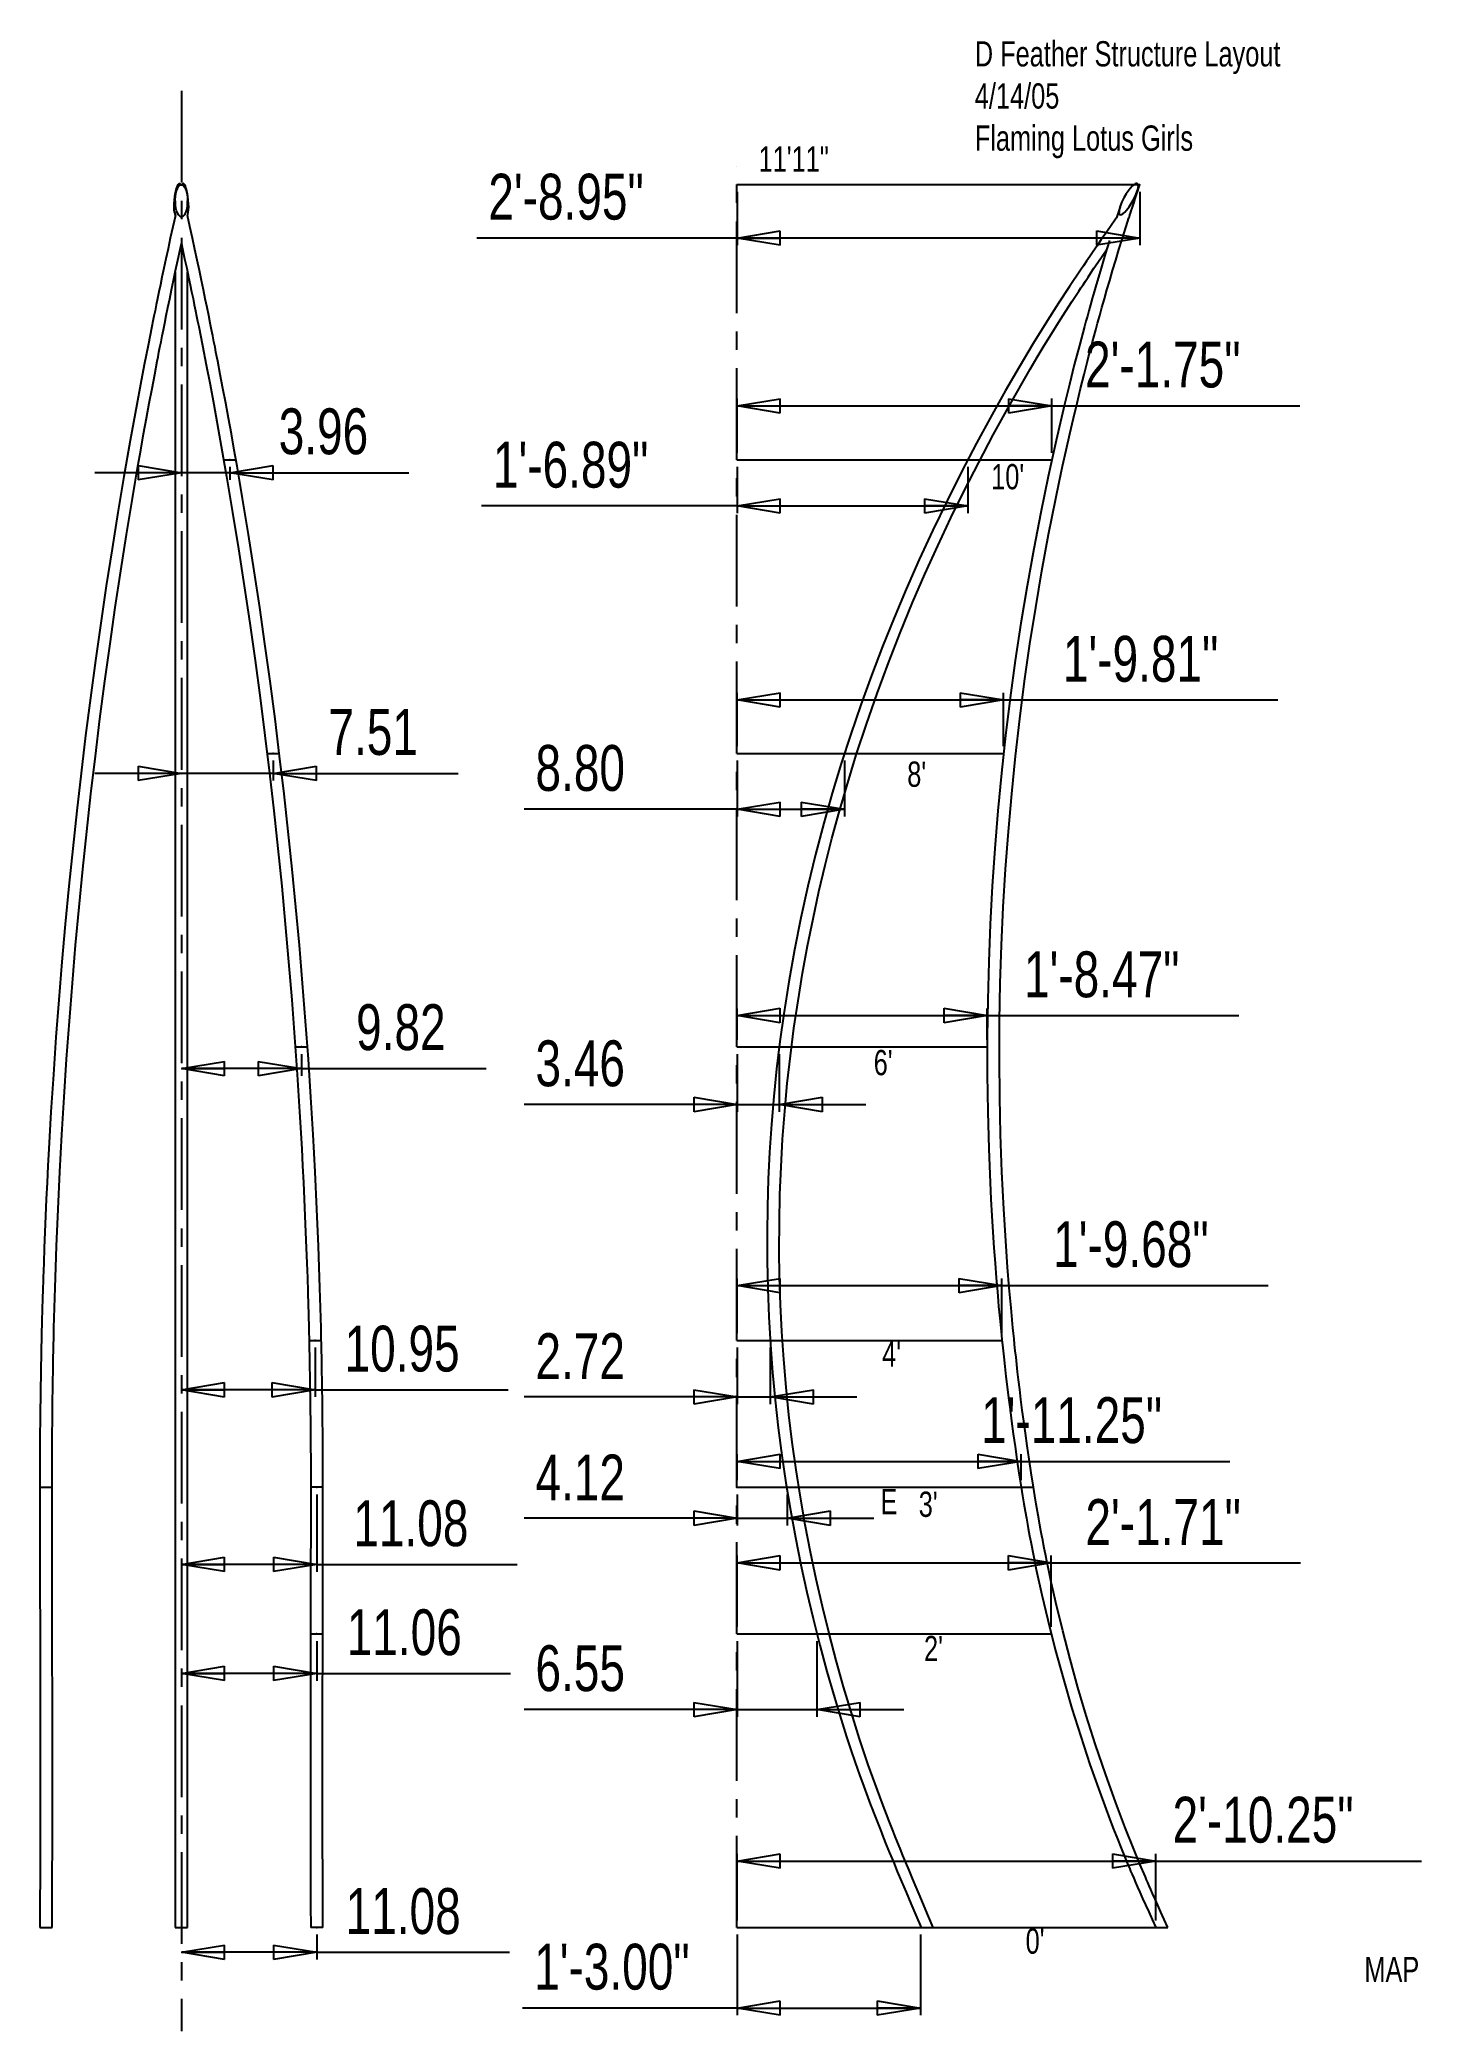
# Model space of a CAD drawing. Extents: x 0.6 to 8.2, y 0 to 10.8.
import ezdxf

# ---------------------------------------------------------------- set-up
doc = ezdxf.new("R2010")
doc.units = 0
doc.header["$PDSIZE"] = -1
doc.linetypes.add('CENTERX2', pattern=[0.8, 0.5, -0.1, 0.1, -0.1])
doc.layers.get('0').update_dxf_attribs({"linetype": 'CONTINUOUS'})
doc.layers.get('DEFPOINTS').update_dxf_attribs({"linetype": 'CONTINUOUS'})
doc.styles.add('SLDTEXTSTYLE0', font='txt', dxfattribs={"width": 0.75})
doc.dimstyles.new('SLDDIMSTYLE0', dxfattribs={"dimtxt": 0.25, "dimasz": 0.23622, "dimexe": 0.03937, "dimexo": 0.0625, "dimgap": 0.0625, "dimtad": 0, "dimtih": 1, "dimtoh": 1, "dimlfac": 15, "dimzin": 12, "dimtxsty": 'STANDARD', "dimblk1": 'CLOSED', "dimblk2": 'CLOSED', "dimsah": 1, "dimcen": 0.09, "dimclrd": 7, "dimclre": 7, "dimclrt": 7, "dimazin": 3, "dimtfac": 1, "dimtdec": 4, "dimtofl": 0, "dimtmove": 0, "dimatfit": 3, "dimtolj": 1, "dimtzin": 12})
doc.dimstyles.new('SLDDIMSTYLE1', dxfattribs={"dimtxt": 0.25, "dimasz": 0.23622, "dimexe": 0.03937, "dimexo": 0.0625, "dimgap": 0.0625, "dimtad": 0, "dimtih": 1, "dimtoh": 1, "dimlfac": 15, "dimzin": 4, "dimtxsty": 'STANDARD', "dimblk1": 'CLOSED', "dimblk2": 'CLOSED', "dimsah": 1, "dimcen": 0.09, "dimclrd": 7, "dimclre": 7, "dimclrt": 7, "dimazin": 3, "dimtfac": 1, "dimtdec": 4, "dimtofl": 0, "dimtmove": 0, "dimatfit": 3, "dimtolj": 1, "dimtzin": 12})

msp = doc.modelspace()

# ---------------------------------------------------------------- texts
at = {"color": 7, "attachment_point": 1, "style": 'SLDTEXTSTYLE0'}
for s, insert, char_height in [('D Feather Structure Layout\\P4/14/05\\PFlaming Lotus Girls', (5.70869, 10.8161), 0.1377953), ('11\'11"', (4.52971, 10.24291), 0.137795), ("10'", (5.79799, 8.51129), 0.137795), ("8'", (5.34033, 6.88959), 0.137795), ("6'", (5.15727, 5.31753), 0.137795), ("4'", (5.20326, 3.72868), 0.137795), ('E', (5.19441, 2.92424), 0.1378), ("3'", (5.40296, 2.9101), 0.137795), ("2'", (5.43186, 2.12367), 0.137795), ("0'", (5.98587, 0.52885), 0.137795), ('MAP', (7.83302, 0.37413), 0.137795)]:
    msp.add_mtext(s, dxfattribs=dict(at, insert=insert, char_height=char_height))

# ---------------------------------------------------------------- blocks, each defined once
blk = doc.blocks.new('_CLOSED')
at = {"color": 0, "linetype": 'BYBLOCK'}
for p, q in [((-1, 0.166667), (0, 0)), ((-1, 0.166667), (-1, -0.166667)), ((0, 0), (-1, -0.166667)), ((0, 0), (-1, 0))]:
    blk.add_line(p, q, dxfattribs=at)
blk = doc.blocks.new('*D0')
at = {"color": 7}
for p, q in [((2.121, 0.495), (2.121, 0.36)), ((2.121, 0.399), (1.382, 0.399)), ((2.121, 0.399), (3.171, 0.399))]:
    blk.add_line(p, q, dxfattribs=at)
at = {"layer": 'DEFPOINTS', "color": 7}
for p in [(2.121, 0.534), (1.382, -0.031)]:
    blk.add_point(p, dxfattribs=at)
at = {"xscale": 0.2362204724, "yscale": 0.2362204724, "rotation": 180}
blk.add_blockref('_CLOSED', (1.382, 0.399), dxfattribs=at)
at = {"xscale": 0.2362204724, "yscale": 0.2362204724}
blk.add_blockref('_CLOSED', (2.121, 0.399), dxfattribs=at)
at = {"color": 7, "insert": (2.278, 0.495), "char_height": 0.25, "attachment_point": 7, "style": 'SLDTEXTSTYLE0'}
blk.add_mtext('11.08', dxfattribs=at)
blk = doc.blocks.new('*D2')
at = {"color": 7}
for p, q in [((2.12, 2.095), (2.12, 1.879)), ((2.12, 1.919), (1.382, 1.919)), ((2.12, 1.919), (3.177, 1.919))]:
    blk.add_line(p, q, dxfattribs=at)
at = {"layer": 'DEFPOINTS', "color": 7}
for p in [(2.12, 2.134), (1.382, -0.031)]:
    blk.add_point(p, dxfattribs=at)
at = {"xscale": 0.2362204724, "yscale": 0.2362204724, "rotation": 180}
blk.add_blockref('_CLOSED', (1.382, 1.919), dxfattribs=at)
at = {"xscale": 0.2362204724, "yscale": 0.2362204724}
blk.add_blockref('_CLOSED', (2.12, 1.919), dxfattribs=at)
at = {"color": 7, "insert": (2.284, 2.015), "char_height": 0.25, "attachment_point": 7, "style": 'SLDTEXTSTYLE0'}
blk.add_mtext('11.06', dxfattribs=at)
blk = doc.blocks.new('*D3')
at = {"color": 7}
for p, q in [((2.112, 3.695), (2.112, 3.426)), ((2.112, 3.465), (1.382, 3.465)), ((2.112, 3.465), (3.165, 3.465))]:
    blk.add_line(p, q, dxfattribs=at)
at = {"layer": 'DEFPOINTS', "color": 7}
for p in [(2.112, 3.734), (1.382, -0.031)]:
    blk.add_point(p, dxfattribs=at)
at = {"xscale": 0.2362204724, "yscale": 0.2362204724, "rotation": 180}
blk.add_blockref('_CLOSED', (1.382, 3.465), dxfattribs=at)
at = {"xscale": 0.2362204724, "yscale": 0.2362204724}
blk.add_blockref('_CLOSED', (2.112, 3.465), dxfattribs=at)
at = {"color": 7, "insert": (2.272, 3.561), "char_height": 0.25, "attachment_point": 7, "style": 'SLDTEXTSTYLE0'}
blk.add_mtext('10.95', dxfattribs=at)
blk = doc.blocks.new('*D4')
at = {"color": 7}
for p, q in [((2.037, 5.216), (1.382, 5.216)), ((2.037, 5.295), (2.037, 5.177)), ((2.037, 5.216), (3.044, 5.216))]:
    blk.add_line(p, q, dxfattribs=at)
at = {"layer": 'DEFPOINTS', "color": 7}
for p in [(2.037, 5.334), (1.382, -0.031)]:
    blk.add_point(p, dxfattribs=at)
at = {"xscale": 0.2362204724, "yscale": 0.2362204724, "rotation": 180}
blk.add_blockref('_CLOSED', (1.382, 5.216), dxfattribs=at)
at = {"xscale": 0.2362204724, "yscale": 0.2362204724}
blk.add_blockref('_CLOSED', (2.037, 5.216), dxfattribs=at)
at = {"color": 7, "insert": (2.335, 5.313), "char_height": 0.25, "attachment_point": 7, "style": 'SLDTEXTSTYLE0'}
blk.add_mtext('9.82', dxfattribs=at)
blk = doc.blocks.new('*D5')
at = {"color": 7}
for p, q in [((1.883, 6.895), (1.883, 6.786)), ((1.382, 6.825), (0.91, 6.825)), ((1.883, 6.825), (1.382, 6.825)), ((1.883, 6.825), (2.892, 6.825))]:
    blk.add_line(p, q, dxfattribs=at)
at = {"layer": 'DEFPOINTS', "color": 7}
for p in [(1.382, 10.545), (1.883, 6.934)]:
    blk.add_point(p, dxfattribs=at)
at = {"xscale": 0.2362204724, "yscale": 0.2362204724}
blk.add_blockref('_CLOSED', (1.382, 6.825), dxfattribs=at)
at = {"xscale": 0.2362204724, "yscale": 0.2362204724, "rotation": 180}
blk.add_blockref('_CLOSED', (1.883, 6.825), dxfattribs=at)
at = {"color": 7, "insert": (2.184, 6.922), "char_height": 0.25, "attachment_point": 7, "style": 'SLDTEXTSTYLE0'}
blk.add_mtext('7.51', dxfattribs=at)
blk = doc.blocks.new('*D6')
at = {"color": 7}
for p, q in [((1.646, 8.495), (1.646, 8.425)), ((1.382, 8.464), (0.91, 8.464)), ((1.646, 8.464), (1.382, 8.464)), ((1.646, 8.464), (2.622, 8.464))]:
    blk.add_line(p, q, dxfattribs=at)
at = {"layer": 'DEFPOINTS', "color": 7}
for p in [(1.382, 10.545), (1.646, 8.534)]:
    blk.add_point(p, dxfattribs=at)
at = {"xscale": 0.2362204724, "yscale": 0.2362204724}
blk.add_blockref('_CLOSED', (1.382, 8.464), dxfattribs=at)
at = {"xscale": 0.2362204724, "yscale": 0.2362204724, "rotation": 180}
blk.add_blockref('_CLOSED', (1.646, 8.464), dxfattribs=at)
at = {"color": 7, "insert": (1.913, 8.561), "char_height": 0.25, "attachment_point": 7, "style": 'SLDTEXTSTYLE0'}
blk.add_mtext('3.96', dxfattribs=at)
blk = doc.blocks.new('*D7')
at = {"color": 7}
for p, q in [((2.121, 2.895), (2.121, 2.473)), ((2.121, 2.513), (1.382, 2.513)), ((2.121, 2.513), (3.213, 2.513))]:
    blk.add_line(p, q, dxfattribs=at)
at = {"layer": 'DEFPOINTS', "color": 7}
for p in [(2.121, 2.934), (1.382, -0.031)]:
    blk.add_point(p, dxfattribs=at)
at = {"xscale": 0.2362204724, "yscale": 0.2362204724, "rotation": 180}
blk.add_blockref('_CLOSED', (1.382, 2.513), dxfattribs=at)
at = {"xscale": 0.2362204724, "yscale": 0.2362204724}
blk.add_blockref('_CLOSED', (2.121, 2.513), dxfattribs=at)
at = {"color": 7, "insert": (2.32, 2.609), "char_height": 0.25, "attachment_point": 7, "style": 'SLDTEXTSTYLE0'}
blk.add_mtext('11.08', dxfattribs=at)
blk = doc.blocks.new('*D8')
at = {"color": 7}
for p, q in [((4.412, 0.573), (4.412, 0.935)), ((4.412, 0.896), (6.695, 0.896)), ((6.695, 0.573), (6.695, 0.935)), ((6.695, 0.896), (8.144, 0.896))]:
    blk.add_line(p, q, dxfattribs=at)
at = {"layer": 'DEFPOINTS', "color": 7}
for p in [(4.412, 0.534), (6.695, 0.534)]:
    blk.add_point(p, dxfattribs=at)
at = {"xscale": 0.2362204724, "yscale": 0.2362204724}
for p, rotation in [((4.412, 0.896), 180), ((6.695, 0.896), 360)]:
    blk.add_blockref('_CLOSED', p, dxfattribs=dict(at, rotation=rotation))
at = {"color": 7, "insert": (6.787, 0.993), "char_height": 0.25, "attachment_point": 7, "style": 'SLDTEXTSTYLE0'}
blk.add_mtext('2\'-10.25"', dxfattribs=at)
blk = doc.blocks.new('*D9')
at = {"color": 7}
for p, q in [((4.412, 2.095), (4.412, 1.683)), ((4.848, 2.095), (4.848, 1.683)), ((4.412, 1.722), (3.251, 1.722)), ((4.412, 1.722), (4.848, 1.722)), ((4.848, 1.722), (5.321, 1.722))]:
    blk.add_line(p, q, dxfattribs=at)
at = {"layer": 'DEFPOINTS', "color": 7}
for p in [(4.412, 2.134), (4.848, 2.134)]:
    blk.add_point(p, dxfattribs=at)
at = {"xscale": 0.2362204724, "yscale": 0.2362204724}
for p, rotation in [((4.412, 1.722), 360), ((4.848, 1.722), 180)]:
    blk.add_blockref('_CLOSED', p, dxfattribs=dict(at, rotation=rotation))
at = {"color": 7, "insert": (3.313, 1.819), "char_height": 0.25, "attachment_point": 7, "style": 'SLDTEXTSTYLE0'}
blk.add_mtext('6.55', dxfattribs=at)
blk = doc.blocks.new('*D10')
at = {"color": 7}
for p, q in [((4.412, 2.173), (4.412, 2.562)), ((4.412, 2.522), (6.126, 2.522)), ((6.126, 2.173), (6.126, 2.562)), ((6.126, 2.522), (7.485, 2.522))]:
    blk.add_line(p, q, dxfattribs=at)
at = {"layer": 'DEFPOINTS', "color": 7}
for p in [(4.412, 2.134), (6.126, 2.134)]:
    blk.add_point(p, dxfattribs=at)
at = {"xscale": 0.2362204724, "yscale": 0.2362204724}
for p, rotation in [((4.412, 2.522), 180), ((6.126, 2.522), 360)]:
    blk.add_blockref('_CLOSED', p, dxfattribs=dict(at, rotation=rotation))
at = {"color": 7, "insert": (6.312, 2.619), "char_height": 0.25, "attachment_point": 7, "style": 'SLDTEXTSTYLE0'}
blk.add_mtext('2\'-1.71"', dxfattribs=at)
blk = doc.blocks.new('*D11')
at = {"color": 7}
for p, q in [((4.412, 3.695), (4.412, 3.387)), ((4.593, 3.695), (4.593, 3.387)), ((4.412, 3.426), (3.251, 3.426)), ((4.412, 3.426), (4.593, 3.426)), ((4.593, 3.426), (5.065, 3.426))]:
    blk.add_line(p, q, dxfattribs=at)
at = {"layer": 'DEFPOINTS', "color": 7}
for p in [(4.412, 3.734), (4.593, 3.734)]:
    blk.add_point(p, dxfattribs=at)
at = {"xscale": 0.2362204724, "yscale": 0.2362204724}
for p, rotation in [((4.412, 3.426), 360), ((4.593, 3.426), 180)]:
    blk.add_blockref('_CLOSED', p, dxfattribs=dict(at, rotation=rotation))
at = {"color": 7, "insert": (3.313, 3.523), "char_height": 0.25, "attachment_point": 7, "style": 'SLDTEXTSTYLE0'}
blk.add_mtext('2.72', dxfattribs=at)
blk = doc.blocks.new('*D12')
at = {"color": 7}
for p, q in [((4.412, 3.773), (4.412, 4.072)), ((4.412, 4.033), (5.857, 4.033)), ((5.857, 3.773), (5.857, 4.072)), ((5.857, 4.033), (7.308, 4.033))]:
    blk.add_line(p, q, dxfattribs=at)
at = {"layer": 'DEFPOINTS', "color": 7}
for p in [(4.412, 3.734), (5.857, 3.734)]:
    blk.add_point(p, dxfattribs=at)
at = {"xscale": 0.2362204724, "yscale": 0.2362204724}
for p, rotation in [((4.412, 4.033), 180), ((5.857, 4.033), 360)]:
    blk.add_blockref('_CLOSED', p, dxfattribs=dict(at, rotation=rotation))
at = {"color": 7, "insert": (6.136, 4.13), "char_height": 0.25, "attachment_point": 7, "style": 'SLDTEXTSTYLE0'}
blk.add_mtext('1\'-9.68"', dxfattribs=at)
blk = doc.blocks.new('*D13')
at = {"color": 7}
for p, q in [((4.412, 5.295), (4.412, 4.981)), ((4.642, 5.295), (4.642, 4.981)), ((4.412, 5.02), (3.251, 5.02)), ((4.412, 5.02), (4.642, 5.02)), ((4.642, 5.02), (5.115, 5.02))]:
    blk.add_line(p, q, dxfattribs=at)
at = {"layer": 'DEFPOINTS', "color": 7}
for p in [(4.412, 5.334), (4.642, 5.334)]:
    blk.add_point(p, dxfattribs=at)
at = {"xscale": 0.2362204724, "yscale": 0.2362204724}
for p, rotation in [((4.412, 5.02), 360), ((4.642, 5.02), 180)]:
    blk.add_blockref('_CLOSED', p, dxfattribs=dict(at, rotation=rotation))
at = {"color": 7, "insert": (3.313, 5.116), "char_height": 0.25, "attachment_point": 7, "style": 'SLDTEXTSTYLE0'}
blk.add_mtext('3.46', dxfattribs=at)
blk = doc.blocks.new('*D14')
at = {"color": 7}
for p, q in [((4.412, 6.973), (4.412, 7.264)), ((4.412, 7.225), (5.866, 7.225)), ((5.866, 6.973), (5.866, 7.264)), ((5.866, 7.225), (7.361, 7.225))]:
    blk.add_line(p, q, dxfattribs=at)
at = {"layer": 'DEFPOINTS', "color": 7}
for p in [(4.412, 6.934), (5.866, 6.934)]:
    blk.add_point(p, dxfattribs=at)
at = {"xscale": 0.2362204724, "yscale": 0.2362204724}
for p, rotation in [((4.412, 7.225), 180), ((5.866, 7.225), 360)]:
    blk.add_blockref('_CLOSED', p, dxfattribs=dict(at, rotation=rotation))
at = {"color": 7, "insert": (6.189, 7.321), "char_height": 0.25, "attachment_point": 7, "style": 'SLDTEXTSTYLE0'}
blk.add_mtext('1\'-9.81"', dxfattribs=at)
blk = doc.blocks.new('*D15')
at = {"color": 7}
for p, q in [((4.412, 6.895), (4.412, 6.59)), ((4.998, 6.895), (4.998, 6.59)), ((4.412, 6.629), (3.251, 6.629)), ((4.412, 6.629), (4.998, 6.629))]:
    blk.add_line(p, q, dxfattribs=at)
at = {"layer": 'DEFPOINTS', "color": 7}
for p in [(4.412, 6.934), (4.998, 6.934)]:
    blk.add_point(p, dxfattribs=at)
at = {"xscale": 0.2362204724, "yscale": 0.2362204724}
for p, rotation in [((4.412, 6.629), 180), ((4.998, 6.629), 360)]:
    blk.add_blockref('_CLOSED', p, dxfattribs=dict(at, rotation=rotation))
at = {"color": 7, "insert": (3.313, 6.726), "char_height": 0.25, "attachment_point": 7, "style": 'SLDTEXTSTYLE0'}
blk.add_mtext('8.80', dxfattribs=at)
blk = doc.blocks.new('*D16')
at = {"color": 7}
for p, q in [((4.412, 8.573), (4.412, 8.868)), ((4.412, 8.828), (6.128, 8.828)), ((6.128, 8.573), (6.128, 8.868)), ((6.128, 8.828), (7.482, 8.828))]:
    blk.add_line(p, q, dxfattribs=at)
at = {"layer": 'DEFPOINTS', "color": 7}
for p in [(4.412, 8.534), (6.128, 8.534)]:
    blk.add_point(p, dxfattribs=at)
at = {"xscale": 0.2362204724, "yscale": 0.2362204724}
for p, rotation in [((4.412, 8.828), 180), ((6.128, 8.828), 360)]:
    blk.add_blockref('_CLOSED', p, dxfattribs=dict(at, rotation=rotation))
at = {"color": 7, "insert": (6.31, 8.925), "char_height": 0.25, "attachment_point": 7, "style": 'SLDTEXTSTYLE0'}
blk.add_mtext('2\'-1.75"', dxfattribs=at)
blk = doc.blocks.new('*D17')
at = {"color": 7}
for p, q in [((4.412, 9.994), (4.412, 9.704)), ((6.609, 9.994), (6.609, 9.704)), ((4.412, 9.743), (2.994, 9.743)), ((6.609, 9.743), (4.412, 9.743))]:
    blk.add_line(p, q, dxfattribs=at)
at = {"layer": 'DEFPOINTS', "color": 7}
for p in [(4.412, 10.034), (6.609, 10.034)]:
    blk.add_point(p, dxfattribs=at)
at = {"xscale": 0.2362204724, "yscale": 0.2362204724}
for p, rotation in [((4.412, 9.743), 180), ((6.609, 9.743), 360)]:
    blk.add_blockref('_CLOSED', p, dxfattribs=dict(at, rotation=rotation))
at = {"color": 7, "insert": (3.056, 9.84), "char_height": 0.25, "attachment_point": 7, "style": 'SLDTEXTSTYLE0'}
blk.add_mtext('2\'-8.95"', dxfattribs=at)
blk = doc.blocks.new('*D18')
at = {"color": 7}
for p, q in [((4.412, 8.495), (4.412, 8.243)), ((5.671, 8.495), (5.671, 8.243)), ((4.412, 8.283), (3.019, 8.283)), ((4.412, 8.283), (5.671, 8.283))]:
    blk.add_line(p, q, dxfattribs=at)
at = {"layer": 'DEFPOINTS', "color": 7}
for p in [(4.412, 8.534), (5.671, 8.534)]:
    blk.add_point(p, dxfattribs=at)
at = {"xscale": 0.2362204724, "yscale": 0.2362204724}
for p, rotation in [((4.412, 8.283), 180), ((5.671, 8.283), 360)]:
    blk.add_blockref('_CLOSED', p, dxfattribs=dict(at, rotation=rotation))
at = {"color": 7, "insert": (3.081, 8.379), "char_height": 0.25, "attachment_point": 7, "style": 'SLDTEXTSTYLE0'}
blk.add_mtext('1\'-6.89"', dxfattribs=at)
blk = doc.blocks.new('*D19')
at = {"color": 7}
for p, q in [((4.412, 0.495), (4.412, 0.056)), ((5.412, 0.495), (5.412, 0.056)), ((4.412, 0.095), (3.243, 0.095)), ((4.412, 0.095), (5.412, 0.095))]:
    blk.add_line(p, q, dxfattribs=at)
at = {"layer": 'DEFPOINTS', "color": 7}
for p in [(4.412, 0.534), (5.412, 0.534)]:
    blk.add_point(p, dxfattribs=at)
at = {"xscale": 0.2362204724, "yscale": 0.2362204724}
for p, rotation in [((4.412, 0.095), 180), ((5.412, 0.095), 360)]:
    blk.add_blockref('_CLOSED', p, dxfattribs=dict(at, rotation=rotation))
at = {"color": 7, "insert": (3.306, 0.192), "char_height": 0.25, "attachment_point": 7, "style": 'SLDTEXTSTYLE0'}
blk.add_mtext('1\'-3.00"', dxfattribs=at)
blk = doc.blocks.new('*D20')
at = {"color": 7}
for p, q in [((4.412, 2.895), (4.412, 2.726)), ((4.686, 2.895), (4.686, 2.726)), ((4.412, 2.765), (3.251, 2.765)), ((4.412, 2.765), (4.686, 2.765)), ((4.686, 2.765), (5.158, 2.765))]:
    blk.add_line(p, q, dxfattribs=at)
at = {"layer": 'DEFPOINTS', "color": 7}
for p in [(4.412, 2.934), (4.686, 2.934)]:
    blk.add_point(p, dxfattribs=at)
at = {"xscale": 0.2362204724, "yscale": 0.2362204724}
for p, rotation in [((4.412, 2.765), 360), ((4.686, 2.765), 180)]:
    blk.add_blockref('_CLOSED', p, dxfattribs=dict(at, rotation=rotation))
at = {"color": 7, "insert": (3.313, 2.862), "char_height": 0.25, "attachment_point": 7, "style": 'SLDTEXTSTYLE0'}
blk.add_mtext('4.12', dxfattribs=at)
blk = doc.blocks.new('*D21')
at = {"color": 7}
for p, q in [((4.412, 2.973), (4.412, 3.114)), ((4.412, 3.075), (5.962, 3.075)), ((5.962, 2.973), (5.962, 3.114)), ((5.962, 3.075), (7.1, 3.075))]:
    blk.add_line(p, q, dxfattribs=at)
at = {"layer": 'DEFPOINTS', "color": 7}
for p in [(4.412, 2.934), (5.962, 2.934)]:
    blk.add_point(p, dxfattribs=at)
at = {"xscale": 0.2362204724, "yscale": 0.2362204724}
for p, rotation in [((4.412, 3.075), 180), ((5.962, 3.075), 360)]:
    blk.add_blockref('_CLOSED', p, dxfattribs=dict(at, rotation=rotation))
at = {"color": 7, "insert": (5.743, 3.171), "char_height": 0.25, "attachment_point": 7, "style": 'SLDTEXTSTYLE0'}
blk.add_mtext('1\'-11.25"', dxfattribs=at)
blk = doc.blocks.new('*D22')
at = {"color": 7}
for p, q in [((4.412, 5.373), (4.412, 5.544)), ((5.776, 5.373), (5.776, 5.544)), ((4.412, 5.505), (5.776, 5.505)), ((5.776, 5.505), (7.149, 5.505))]:
    blk.add_line(p, q, dxfattribs=at)
at = {"layer": 'DEFPOINTS', "color": 7}
for p in [(4.412, 5.334), (5.776, 5.334)]:
    blk.add_point(p, dxfattribs=at)
at = {"xscale": 0.2362204724, "yscale": 0.2362204724}
for p, rotation in [((4.412, 5.505), 180), ((5.776, 5.505), 360)]:
    blk.add_blockref('_CLOSED', p, dxfattribs=dict(at, rotation=rotation))
at = {"color": 7, "insert": (5.977, 5.601), "char_height": 0.25, "attachment_point": 7, "style": 'SLDTEXTSTYLE0'}
blk.add_mtext('1\'-8.47"', dxfattribs=at)

# ---------------------------------------------------------------- dimensions: what is measured, and where the dimension line sits
at = {"color": 7}
for base, p1, p2, dimstyle, picture, middle in [((1.38229, 6.82549), (1.88292, 6.93404), (1.38229, 10.54503), 'SLDDIMSTYLE0', '*D5', (2.50703, 6.82549)), ((1.38229, 8.46442), (1.64632, 8.53404), (1.38229, 10.54503), 'SLDDIMSTYLE0', '*D6', (2.23613, 8.46442)), ((4.41155, 9.74342), (6.60854, 10.0338), (4.41155, 10.0338), 'SLDDIMSTYLE0', '*D17', (3.61133, 9.74342)), ((5.86561, 7.22496), (4.41155, 6.93404), (5.86561, 6.93404), 'SLDDIMSTYLE0', '*D14', (6.74354, 7.22496)), ((4.99837, 6.62913), (4.41155, 6.93404), (4.99837, 6.93404), 'SLDDIMSTYLE1', '*D15', (3.63605, 6.62913)), ((1.38229, 5.21637), (2.03678, 5.33404), (1.38229, -0.03107), 'SLDDIMSTYLE0', '*D4', (2.65824, 5.21637)), ((4.64245, 5.02001), (4.41155, 5.33404), (4.64245, 5.33404), 'SLDDIMSTYLE0', '*D13', (3.63605, 5.02001)), ((1.38229, 3.46487), (2.11201, 3.73404), (1.38229, -0.03107), 'SLDDIMSTYLE0', '*D3', (2.6872, 3.46487)), ((5.96158, 3.07468), (4.41155, 2.93404), (5.96158, 2.93404), 'SLDDIMSTYLE0', '*D21', (6.3899, 3.07468)), ((4.68604, 2.76528), (4.41155, 2.93404), (4.68604, 2.93404), 'SLDDIMSTYLE0', '*D20', (3.63605, 2.76528)), ((1.38229, 2.51282), (2.12089, 2.93404), (1.38229, -0.03107), 'SLDDIMSTYLE0', '*D7', (2.73521, 2.51282)), ((1.38229, 1.91866), (2.11973, 2.13404), (1.38229, -0.03107), 'SLDDIMSTYLE0', '*D2', (2.69926, 1.91866)), ((1.38229, 0.39893), (2.12089, 0.53404), (1.38229, -0.03107), 'SLDDIMSTYLE0', '*D0', (2.69278, 0.39893)), ((5.41155, 0.09532), (4.41155, 0.53404), (5.41155, 0.53404), 'SLDDIMSTYLE1', '*D19', (3.86046, 0.09532))]:
    dim = msp.add_linear_dim(base=base, p1=p1, p2=p2, dimstyle=dimstyle, dxfattribs=at)
    dim.commit()
    dim.dimension.update_dxf_attribs({"geometry": picture, "text_midpoint": middle, "dimtype": 160})
for base, p1, p2, picture, middle in [((6.12812, 8.82848), (4.41155, 8.53404), (6.12812, 8.53404), '*D16', (6.865, 8.82848)), ((5.67058, 8.28262), (4.41155, 8.53404), (5.67058, 8.53404), '*D18', (3.63605, 8.28262)), ((5.77617, 5.50499), (4.41155, 5.33404), (5.77617, 5.33404), '*D22', (6.53153, 5.50499)), ((5.85686, 4.0331), (4.41155, 3.73404), (5.85686, 3.73404), '*D12', (6.69058, 4.0331)), ((4.59287, 3.42622), (4.41155, 3.73404), (4.59287, 3.73404), '*D11', (3.63605, 3.42622)), ((6.12562, 2.52216), (4.41155, 2.13404), (6.12562, 2.13404), '*D10', (6.8672, 2.52216)), ((4.84833, 1.72229), (4.41155, 2.13404), (4.84833, 2.13404), '*D9', (3.63605, 1.72229)), ((6.69508, 0.89608), (4.41155, 0.53404), (6.69508, 0.53404), '*D8', (7.4339, 0.89608))]:
    dim = msp.add_linear_dim(base=base, p1=p1, p2=p2, angle=180, dimstyle='SLDDIMSTYLE0', dxfattribs=at)
    dim.commit()
    dim.dimension.update_dxf_attribs({"geometry": picture, "text_midpoint": middle, "dimtype": 160})

# ---------------------------------------------------------------- linework, layer by layer
at = {"color": 7, "linetype": 'CENTERX2'}
for p, q in [((1.38229, 10.54503), (1.38229, -0.03107)), ((4.41155, 8.53404), (4.41155, 10.13404)), ((4.41155, 6.93404), (4.41155, 8.53404)), ((4.41155, 5.33404), (4.41155, 6.93404)), ((4.41155, 3.73404), (4.41155, 5.33404)), ((4.41155, 2.13404), (4.41155, 3.73404)), ((4.41155, 0.53404), (4.41155, 2.13404))]:
    msp.add_line(p, q, dxfattribs=at)
at = {"color": 7, "linetype": 'CONTINUOUS'}
for p, q in [((6.60854, 10.0338), (4.41155, 10.0338)), ((6.59172, 9.98884), (6.59497, 9.99881)), ((1.3489, 9.94589), (1.3489, 9.92215)), ((1.41557, 9.92212), (1.41557, 9.94582)), ((1.3489, 9.86684), (1.3489, 9.86402)), ((1.41557, 9.86378), (1.41557, 9.86666)), ((6.54808, 9.85336), (6.5518, 9.85868)), ((1.3489, 9.55744), (1.3489, 0.53404)), ((1.41557, 0.53404), (1.41557, 9.55743)), ((1.61299, 8.53404), (1.67966, 8.53404)), ((4.41155, 8.53404), (5.67058, 8.53404)), ((4.41155, 8.53404), (6.12812, 8.53404)), ((1.84959, 6.93404), (1.91625, 6.93404)), ((4.41155, 6.93404), (4.99837, 6.93404)), ((4.41155, 6.93404), (5.86561, 6.93404)), ((2.00345, 5.33404), (2.07012, 5.33404)), ((4.41155, 5.33404), (4.64245, 5.33404)), ((4.41155, 5.33404), (5.77617, 5.33404)), ((2.07867, 3.73404), (2.14534, 3.73404)), ((4.41155, 3.73404), (4.59287, 3.73404)), ((4.41155, 3.73404), (5.85686, 3.73404)), ((0.61024, 2.93404), (0.64357, 2.93404)), ((0.64357, 2.93404), (0.6769, 2.93404)), ((2.12089, 2.93404), (2.08756, 2.93404)), ((2.15423, 2.93404), (2.12089, 2.93404)), ((4.41155, 2.93404), (4.68604, 2.93404)), ((4.41155, 2.93404), (5.96158, 2.93404)), ((5.96158, 2.93404), (6.02825, 2.93404)), ((2.08639, 2.13404), (2.15306, 2.13404)), ((4.41155, 2.13404), (4.84833, 2.13404)), ((4.41155, 2.13404), (6.12562, 2.13404)), ((0.61024, 0.53404), (0.64357, 0.53404)), ((0.64357, 0.53404), (0.6769, 0.53404)), ((1.3489, 0.53404), (1.38223, 0.53404)), ((1.38223, 0.53404), (1.41557, 0.53404)), ((2.12089, 0.53404), (2.08756, 0.53404)), ((2.15423, 0.53404), (2.12089, 0.53404)), ((4.41155, 0.53404), (5.41155, 0.53404)), ((4.41155, 0.53404), (6.69508, 0.53404)), ((5.41572, 0.53404), (5.48238, 0.53404)), ((6.69512, 0.53404), (6.76178, 0.53404))]:
    msp.add_line(p, q, dxfattribs=at)
at = {"color": 7, "linetype": 'CONTINUOUS', "flags": 128}
for points in [[(1.3452, 9.88213), (1.34447, 9.8848), (1.34319, 9.89548), (1.34247, 9.91254), (1.34291, 9.93062), (1.34439, 9.94943), (1.34676, 9.96871), (1.34913, 9.98338), (1.35216, 9.9983)], [(1.38223, 9.85868), (1.37785, 9.85943), (1.37297, 9.86211), (1.36955, 9.86522), (1.36664, 9.86879), (1.36068, 9.87925), (1.35647, 9.89049), (1.35261, 9.90577), (1.35025, 9.92132), (1.34907, 9.93693), (1.349, 9.95258), (1.35004, 9.96893), (1.35239, 9.98516), (1.35631, 10.00107), (1.36057, 10.01271), (1.36663, 10.02354), (1.37268, 10.0301), (1.37711, 10.03276), (1.3813, 10.03377), (1.38561, 10.03335), (1.3902, 10.03124), (1.39605, 10.02586), (1.40065, 10.01913), (1.40424, 10.01183), (1.4096, 9.99629), (1.41298, 9.98017), (1.41486, 9.96384), (1.41542, 9.93781), (1.41416, 9.9203), (1.41132, 9.90293), (1.40649, 9.88603), (1.40178, 9.87522), (1.39832, 9.86946), (1.394, 9.86428), (1.38955, 9.86081), (1.38413, 9.85882), (1.38223, 9.85868)], [(1.35216, 9.9983), (1.35439, 10.00746), (1.35706, 10.01668), (1.36035, 10.02582), (1.36313, 10.03191), (1.36478, 10.0348), (1.36661, 10.03735), (1.36864, 10.03934), (1.37064, 10.04032), (1.37272, 10.04013), (1.37522, 10.03781), (1.37744, 10.03296), (1.37747, 10.03284)], [(1.4123, 9.9983), (1.41007, 10.00746), (1.4074, 10.01668), (1.40411, 10.02582), (1.40133, 10.03191), (1.39968, 10.0348), (1.39786, 10.03735), (1.39582, 10.03934), (1.39382, 10.04032), (1.39175, 10.04013), (1.38924, 10.03781), (1.38703, 10.03296), (1.38697, 10.03273)], [(1.41927, 9.88212), (1.41999, 9.8848), (1.42127, 9.89548), (1.42199, 9.91254), (1.42155, 9.93062), (1.42008, 9.94943), (1.4177, 9.96871), (1.41534, 9.98338), (1.4123, 9.9983)], [(6.59478, 9.9983), (6.59755, 10.00746), (6.5996, 10.01668), (6.60053, 10.02582), (6.60015, 10.03191), (6.5994, 10.0348), (6.59809, 10.03735), (6.59601, 10.03934), (6.59326, 10.04032), (6.58953, 10.04013), (6.5835, 10.03781), (6.57613, 10.03296), (6.56932, 10.02706), (6.55662, 10.01363), (6.54516, 9.99893), (6.53472, 9.9835), (6.52198, 9.96208), (6.51085, 9.93986), (6.50176, 9.91702), (6.49764, 9.90348), (6.49511, 9.88984), (6.49478, 9.88423), (6.49522, 9.87881), (6.49634, 9.875), (6.49855, 9.87188), (6.50095, 9.87053), (6.50379, 9.87018), (6.50829, 9.87118), (6.51233, 9.87309), (6.51619, 9.87556), (6.52703, 9.8848), (6.5368, 9.89548), (6.55014, 9.91254), (6.56224, 9.93062), (6.57312, 9.94943), (6.58283, 9.96871), (6.58928, 9.98338), (6.59478, 9.9983)], [(6.60014, 10.02192), (6.60053, 10.02582), (6.60015, 10.03191), (6.5994, 10.0348), (6.59809, 10.03735), (6.59601, 10.03934), (6.59326, 10.04032), (6.58953, 10.04013), (6.5835, 10.03781), (6.57613, 10.03296), (6.56932, 10.02706), (6.55662, 10.01363), (6.54516, 9.99893), (6.53472, 9.9835), (6.52198, 9.96208), (6.51085, 9.93986), (6.50176, 9.91702), (6.50062, 9.91328)], [(6.5518, 9.85868), (6.55204, 9.85943), (6.55289, 9.86211), (6.55388, 9.86522), (6.55501, 9.86879), (6.55834, 9.87925), (6.56193, 9.89049), (6.56682, 9.90577), (6.57182, 9.92132), (6.57686, 9.93693), (6.58193, 9.95258), (6.58724, 9.96893), (6.59254, 9.98516), (6.59775, 10.00107), (6.60158, 10.01271), (6.60515, 10.02354), (6.60731, 10.0301), (6.60819, 10.03276), (6.60853, 10.03377), (6.6085, 10.03368)], [(6.60847, 10.0337), (6.60631, 10.03066), (6.60014, 10.02192)], [(1.34503, 9.88209), (1.34795, 9.86902), (1.34911, 9.86382)], [(1.41536, 9.86383), (1.41714, 9.87184), (1.41944, 9.88209)], [(6.50056, 9.9133), (6.48636, 9.86902), (6.48141, 9.85335)], [(6.50056, 9.9133), (6.48636, 9.86902), (6.48141, 9.85335)], [(1.3493, 9.86657), (1.3355, 9.80432), (1.32197, 9.7426), (1.30945, 9.6849), (1.29767, 9.6301), (1.28663, 9.57823), (1.27629, 9.5293), (1.26766, 9.48809), (1.25958, 9.44925), (1.25204, 9.41277), (1.24503, 9.37866), (1.23856, 9.34693), (1.23259, 9.31756), (1.22683, 9.28904), (1.22107, 9.26037), (1.20049, 9.1568), (1.17994, 9.05138), (1.15944, 8.94409), (1.13905, 8.83522), (1.10352, 8.63994), (1.06918, 8.44386), (1.03605, 8.24703), (1.00413, 8.04948), (0.97279, 7.8472), (0.94273, 7.64426), (0.91395, 7.44071), (0.88646, 7.23659), (0.86026, 7.03193), (0.83537, 6.82679), (0.81178, 6.6212), (0.78954, 6.41567), (0.76861, 6.20979), (0.74898, 6.00362), (0.73066, 5.79719), (0.71364, 5.59056), (0.6982, 5.38747), (0.68401, 5.18426), (0.67109, 4.981), (0.65942, 4.77771), (0.65461, 4.68664), (0.65004, 4.59559), (0.64572, 4.50454), (0.64165, 4.41352), (0.63789, 4.32375), (0.63453, 4.23839), (0.63149, 4.15583), (0.62874, 4.07607), (0.62627, 3.9991), (0.62553, 3.97469), (0.62474, 3.94831), (0.62391, 3.91972), (0.62305, 3.8889), (0.62215, 3.85586), (0.62123, 3.82061), (0.62029, 3.78314), (0.61925, 3.73937), (0.6182, 3.69293), (0.61717, 3.64381), (0.61616, 3.59202), (0.61518, 3.53756), (0.61424, 3.48044), (0.61337, 3.42067), (0.61257, 3.35825), (0.61187, 3.29317), (0.61126, 3.22546), (0.61079, 3.1564), (0.61045, 3.0848), (0.61026, 3.01068), (0.61024, 2.93404)], [(2.15423, 2.93404), (2.1542, 3.01237), (2.154, 3.0875), (2.15366, 3.1594), (2.15318, 3.22807), (2.1526, 3.2935), (2.15193, 3.35461), (2.1512, 3.41257), (2.15042, 3.4674), (2.1496, 3.51907), (2.14885, 3.56255), (2.14809, 3.60351), (2.14733, 3.64194), (2.14659, 3.67786), (2.14586, 3.71125), (2.14515, 3.74214), (2.14444, 3.77212), (2.1437, 3.80223), (2.1408, 3.9109), (2.1375, 4.0213), (2.13377, 4.13342), (2.12961, 4.24698), (2.12121, 4.4501), (2.11156, 4.65333), (2.10066, 4.8566), (2.08851, 5.05989), (2.07481, 5.26728), (2.0598, 5.47459), (2.04347, 5.68177), (2.02584, 5.88877), (2.0069, 6.09554), (1.98664, 6.30204), (1.96508, 6.50822), (1.94226, 6.71358), (1.91813, 6.91853), (1.89272, 7.12301), (1.866, 7.32699), (1.838, 7.53042), (1.80925, 7.72965), (1.77928, 7.92827), (1.74809, 8.12624), (1.7157, 8.32352), (1.70079, 8.41166), (1.68565, 8.49966), (1.67026, 8.5875), (1.65463, 8.67518), (1.63898, 8.76152), (1.62388, 8.84349), (1.60907, 8.92266), (1.59458, 8.99903), (1.58041, 9.07263), (1.57588, 9.09594), (1.57097, 9.12112), (1.56562, 9.14841), (1.55983, 9.1778), (1.5536, 9.20928), (1.5469, 9.24286), (1.53975, 9.27853), (1.53134, 9.32018), (1.52236, 9.36433), (1.51279, 9.41099), (1.50263, 9.46014), (1.49185, 9.51177), (1.48046, 9.56587), (1.46843, 9.62244), (1.45576, 9.68145), (1.44243, 9.7429), (1.42842, 9.80677), (1.41515, 9.86661)], [(6.48141, 9.85335), (6.47622, 9.84595), (6.44843, 9.80614), (6.42253, 9.76889), (6.39851, 9.73418), (6.37535, 9.70057), (6.35423, 9.66979), (6.33513, 9.64183), (6.31801, 9.61666), (6.30153, 9.59232), (6.285, 9.5678), (6.2256, 9.47872), (6.16573, 9.3872), (6.10594, 9.29369), (6.02747, 9.16732), (5.95089, 9.03977), (5.87617, 8.91112), (5.80327, 8.78142), (5.71882, 8.62572), (5.63685, 8.46871), (5.55731, 8.31046), (5.4803, 8.15098), (5.40591, 7.99026), (5.33424, 7.82832), (5.26847, 7.67259), (5.20536, 7.51576), (5.14498, 7.35785), (5.08738, 7.19891), (5.03259, 7.03897), (4.98067, 6.87808), (4.93167, 6.71628), (4.88563, 6.55361), (4.84063, 6.38231), (4.79899, 6.21016), (4.76077, 6.03723), (4.72602, 5.86356), (4.6948, 5.68923), (4.66713, 5.51429), (4.64632, 5.36425), (4.62815, 5.21387), (4.61266, 5.06318), (4.59985, 4.91225), (4.58973, 4.76111), (4.58243, 4.61251), (4.57776, 4.46381), (4.57571, 4.31505), (4.57629, 4.16628), (4.57959, 4.01451), (4.58561, 3.86282), (4.59435, 3.71126), (4.6058, 3.55988), (4.61995, 3.40873), (4.63679, 3.25785), (4.65631, 3.1073), (4.67845, 2.95744), (4.70325, 2.80801), (4.73067, 2.65905), (4.76065, 2.51058), (4.79313, 2.36264), (4.82739, 2.21787), (4.86393, 2.07364), (4.90271, 1.92999), (4.94379, 1.78698), (4.96522, 1.71573), (4.98727, 1.64468), (5.00993, 1.57382), (5.03323, 1.50318), (5.05686, 1.43364), (5.08022, 1.36689), (5.10324, 1.30295), (5.12584, 1.2418), (5.13316, 1.22231), (5.14064, 1.20255), (5.14896, 1.18074), (5.15817, 1.15677), (5.1683, 1.13065), (5.17935, 1.10239), (5.19359, 1.06633), (5.20917, 1.02731), (5.2261, 0.98534), (5.24441, 0.94042), (5.26453, 0.89155), (5.2861, 0.83962), (5.30915, 0.78464), (5.33365, 0.7266), (5.3596, 0.66549), (5.38697, 0.60131), (5.41572, 0.53404)], [(6.02825, 2.93404), (6.01608, 3.01237), (6.00481, 3.0875), (5.99437, 3.1594), (5.98473, 3.22807), (5.97585, 3.2935), (5.96781, 3.35461), (5.96041, 3.41257), (5.95363, 3.4674), (5.94742, 3.51907), (5.94234, 3.56255), (5.93767, 3.60351), (5.93338, 3.64194), (5.92947, 3.67786), (5.92591, 3.71125), (5.92269, 3.74214), (5.91962, 3.77212), (5.9166, 3.80223), (5.9062, 3.9109), (5.89645, 4.0213), (5.88739, 4.13342), (5.87907, 4.24698), (5.86633, 4.4501), (5.85634, 4.65333), (5.84909, 4.8566), (5.84458, 5.05989), (5.8428, 5.26728), (5.84387, 5.47459), (5.84778, 5.68177), (5.85454, 5.88877), (5.86413, 6.09554), (5.87655, 6.30204), (5.89179, 6.50822), (5.9098, 6.71358), (5.93058, 6.91853), (5.95414, 7.12301), (5.98045, 7.32699), (6.00951, 7.53042), (6.04071, 7.72965), (6.07455, 7.92827), (6.11101, 8.12624), (6.15007, 8.32352), (6.16841, 8.41166), (6.18727, 8.49966), (6.20664, 8.5875), (6.22652, 8.67518), (6.24664, 8.76152), (6.26623, 8.84349), (6.28561, 8.92266), (6.30473, 8.99903), (6.32356, 9.07263), (6.32961, 9.09594), (6.33619, 9.12112), (6.34337, 9.14841), (6.35116, 9.1778), (6.35958, 9.20928), (6.36864, 9.24286), (6.37836, 9.27853), (6.38982, 9.32018), (6.40211, 9.36433), (6.41526, 9.41099), (6.42929, 9.46014), (6.44421, 9.51177), (6.46007, 9.56587), (6.47689, 9.62244), (6.49469, 9.68145), (6.51351, 9.7429), (6.53337, 9.80677), (6.54808, 9.85336)], [(6.02825, 2.93404), (6.01608, 3.01237), (6.00481, 3.0875), (5.99437, 3.1594), (5.98473, 3.22807), (5.97585, 3.2935), (5.96781, 3.35461), (5.96041, 3.41257), (5.95363, 3.4674), (5.94742, 3.51907), (5.94234, 3.56255), (5.93767, 3.60351), (5.93338, 3.64194), (5.92947, 3.67786), (5.92591, 3.71125), (5.92269, 3.74214), (5.91962, 3.77212), (5.9166, 3.80223), (5.9062, 3.9109), (5.89645, 4.0213), (5.88739, 4.13342), (5.87907, 4.24698), (5.86633, 4.4501), (5.85634, 4.65333), (5.84909, 4.8566), (5.84458, 5.05989), (5.8428, 5.26728), (5.84387, 5.47459), (5.84778, 5.68177), (5.85454, 5.88877), (5.86413, 6.09554), (5.87655, 6.30204), (5.89179, 6.50822), (5.9098, 6.71358), (5.93058, 6.91853), (5.95414, 7.12301), (5.98045, 7.32699), (6.00951, 7.53042), (6.04071, 7.72965), (6.07455, 7.92827), (6.11101, 8.12624), (6.15007, 8.32352), (6.16841, 8.41166), (6.18727, 8.49966), (6.20664, 8.5875), (6.22652, 8.67518), (6.24664, 8.76152), (6.26623, 8.84349), (6.28561, 8.92266), (6.30473, 8.99903), (6.32356, 9.07263), (6.32961, 9.09594), (6.33619, 9.12112), (6.34337, 9.14841), (6.35116, 9.1778), (6.35958, 9.20928), (6.36864, 9.24286), (6.37836, 9.27853), (6.38982, 9.32018), (6.40211, 9.36433), (6.41526, 9.41099), (6.42929, 9.46014), (6.44421, 9.51177), (6.46007, 9.56587), (6.47689, 9.62244), (6.49469, 9.68145), (6.51351, 9.7429), (6.53337, 9.80677), (6.54808, 9.85336)], [(0.6769, 2.93404), (0.67693, 3.01237), (0.67713, 3.0875), (0.67748, 3.1594), (0.67795, 3.22807), (0.67854, 3.2935), (0.6792, 3.35461), (0.67993, 3.41257), (0.68071, 3.4674), (0.68153, 3.51907), (0.68228, 3.56255), (0.68304, 3.60351), (0.6838, 3.64194), (0.68455, 3.67786), (0.68528, 3.71125), (0.68598, 3.74214), (0.68669, 3.77212), (0.68743, 3.80223), (0.69033, 3.9109), (0.69364, 4.0213), (0.69736, 4.13342), (0.70152, 4.24698), (0.70992, 4.4501), (0.71957, 4.65333), (0.73047, 4.8566), (0.74262, 5.05989), (0.75632, 5.26728), (0.77133, 5.47459), (0.78766, 5.68177), (0.80529, 5.88877), (0.82424, 6.09554), (0.84449, 6.30204), (0.86606, 6.50822), (0.88888, 6.71358), (0.913, 6.91853), (0.93842, 7.12301), (0.96513, 7.32699), (0.99313, 7.53042), (1.02188, 7.72965), (1.05185, 7.92827), (1.08304, 8.12624), (1.11544, 8.32352), (1.13034, 8.41166), (1.14548, 8.49966), (1.16087, 8.5875), (1.1765, 8.67518), (1.19215, 8.76152), (1.20725, 8.84349), (1.22206, 8.92266), (1.23655, 8.99903), (1.25072, 9.07263), (1.25525, 9.09594), (1.26016, 9.12112), (1.26551, 9.14841), (1.2713, 9.1778), (1.27754, 9.20928), (1.28423, 9.24286), (1.29138, 9.27853), (1.29979, 9.32018), (1.30877, 9.36433), (1.31834, 9.41099), (1.32851, 9.46014), (1.33928, 9.51177), (1.35067, 9.56587), (1.3627, 9.62244), (1.37537, 9.68145), (1.38223, 9.71307)], [(1.38223, 9.71307), (1.38835, 9.6849), (1.40013, 9.6301), (1.41117, 9.57823), (1.42151, 9.5293), (1.43014, 9.48809), (1.43822, 9.44925), (1.44576, 9.41277), (1.45276, 9.37866), (1.45924, 9.34693), (1.46521, 9.31756), (1.47097, 9.28904), (1.47673, 9.26037), (1.49731, 9.1568), (1.51785, 9.05138), (1.53836, 8.94409), (1.55875, 8.83522), (1.59428, 8.63994), (1.62862, 8.44386), (1.66175, 8.24703), (1.69367, 8.04948), (1.72501, 7.8472), (1.75507, 7.64426), (1.78385, 7.44071), (1.81134, 7.23659), (1.83754, 7.03193), (1.86243, 6.82679), (1.88602, 6.6212), (1.90826, 6.41567), (1.92919, 6.20979), (1.94882, 6.00362), (1.96714, 5.79719), (1.98416, 5.59056), (1.9996, 5.38747), (2.01378, 5.18426), (2.02671, 4.981), (2.03837, 4.77771), (2.04319, 4.68664), (2.04776, 4.59559), (2.05208, 4.50454), (2.05615, 4.41352), (2.05991, 4.32375), (2.06327, 4.23839), (2.06631, 4.15583), (2.06906, 4.07607), (2.07152, 3.9991), (2.07227, 3.97469), (2.07306, 3.94831), (2.07388, 3.91972), (2.07475, 3.8889), (2.07565, 3.85586), (2.07657, 3.82061), (2.07751, 3.78314), (2.07855, 3.73937), (2.07959, 3.69293), (2.08063, 3.64381), (2.08164, 3.59202), (2.08262, 3.53756), (2.08356, 3.48044), (2.08443, 3.42067), (2.08522, 3.35825), (2.08593, 3.29317), (2.08653, 3.22546), (2.08701, 3.1564), (2.08735, 3.0848), (2.08754, 3.01068), (2.08756, 2.93404)], [(5.48238, 0.53404), (5.45707, 0.59327), (5.43303, 0.6496), (5.4103, 0.70304), (5.3889, 0.7536), (5.36883, 0.80127), (5.35009, 0.84605), (5.33268, 0.88796), (5.31659, 0.92698), (5.30113, 0.96475), (5.28709, 0.99935), (5.27445, 1.03076), (5.26316, 1.05902), (5.25234, 1.08634), (5.24152, 1.11386), (5.20305, 1.21377), (5.16504, 1.31631), (5.12793, 1.42093), (5.08047, 1.56192), (5.03555, 1.70377), (4.99308, 1.84637), (4.95297, 1.98966), (4.91437, 2.1365), (4.87812, 2.28392), (4.84427, 2.4319), (4.81289, 2.58042), (4.78404, 2.72945), (4.7578, 2.87896), (4.73422, 3.02893), (4.71334, 3.17896), (4.69514, 3.32935), (4.6796, 3.48003), (4.66675, 3.63097), (4.6566, 3.78211), (4.64925, 3.9307), (4.64451, 4.07939), (4.6424, 4.22815), (4.64291, 4.37692), (4.64614, 4.5287), (4.65211, 4.68039), (4.6608, 4.83195), (4.67221, 4.98333), (4.68632, 5.13449), (4.70312, 5.28536), (4.72259, 5.43592), (4.74466, 5.58578), (4.76935, 5.73523), (4.79664, 5.88423), (4.82649, 6.03274), (4.85889, 6.18071), (4.89315, 6.32548), (4.9298, 6.46967), (4.9688, 6.61324), (5.01012, 6.75616), (5.06228, 6.92541), (5.11763, 7.09365), (5.17611, 7.26083), (5.23767, 7.4269), (5.30224, 7.59182), (5.36978, 7.75553), (5.43693, 7.91066), (5.50662, 8.06468), (5.57874, 8.21757), (5.65321, 8.36934), (5.72995, 8.51999), (5.80891, 8.66949), (5.89013, 8.81777), (5.97369, 8.96475), (6.0112, 9.02899), (6.04917, 9.09295), (6.08762, 9.15663), (6.12654, 9.22002), (6.16543, 9.28231), (6.20333, 9.34202), (6.24013, 9.39914), (6.27578, 9.45372), (6.28723, 9.4711), (6.29889, 9.48874), (6.31179, 9.50819), (6.32603, 9.52956), (6.34162, 9.55284), (6.35855, 9.57803), (6.38027, 9.61015), (6.40389, 9.64489), (6.42735, 9.67921)], [(6.44249, 9.72871), (6.42907, 9.6849), (6.41252, 9.6301), (6.39706, 9.57823), (6.38266, 9.5293), (6.37068, 9.48809), (6.3595, 9.44925), (6.3491, 9.41277), (6.33947, 9.37866), (6.33058, 9.34693), (6.32243, 9.31756), (6.31457, 9.28904), (6.30673, 9.26037), (6.27892, 9.1568), (6.25142, 9.05138), (6.22427, 8.94409), (6.19756, 8.83522), (6.1518, 8.63994), (6.10858, 8.44386), (6.06793, 8.24703), (6.02988, 8.04948), (5.99374, 7.8472), (5.96034, 7.64426), (5.92968, 7.44071), (5.90178, 7.23659), (5.87663, 7.03193), (5.85426, 6.82679), (5.83468, 6.6212), (5.81793, 6.41567), (5.80398, 6.20979), (5.79285, 6.00362), (5.78453, 5.79719), (5.77904, 5.59056), (5.77641, 5.38747), (5.77651, 5.18426), (5.77934, 4.981), (5.78492, 4.77771), (5.7883, 4.68664), (5.79224, 4.59559), (5.79672, 4.50454), (5.80176, 4.41352), (5.80727, 4.32375), (5.813, 4.23839), (5.81901, 4.15583), (5.82525, 4.07607), (5.83168, 3.9991), (5.8338, 3.97469), (5.83614, 3.94831), (5.83873, 3.91972), (5.84158, 3.8889), (5.8447, 3.85586), (5.84812, 3.82061), (5.85184, 3.78314), (5.85631, 3.73937), (5.86119, 3.69293), (5.86651, 3.64381), (5.8723, 3.59202), (5.87858, 3.53756), (5.88538, 3.48044), (5.89273, 3.42067), (5.90067, 3.35825), (5.90922, 3.29317), (5.91843, 3.22546), (5.92813, 3.1564), (5.93854, 3.0848), (5.94968, 3.01068), (5.96158, 2.93404)], [(6.42735, 9.67921), (6.41252, 9.6301), (6.39706, 9.57823), (6.38266, 9.5293), (6.37068, 9.48809), (6.3595, 9.44925), (6.3491, 9.41277), (6.33947, 9.37866), (6.33058, 9.34693), (6.32243, 9.31756), (6.31457, 9.28904), (6.30673, 9.26037), (6.27892, 9.1568), (6.25142, 9.05138), (6.22427, 8.94409), (6.19756, 8.83522), (6.1518, 8.63994), (6.10858, 8.44386), (6.06793, 8.24703), (6.02988, 8.04948), (5.99374, 7.8472), (5.96034, 7.64426), (5.92968, 7.44071), (5.90178, 7.23659), (5.87663, 7.03193), (5.85426, 6.82679), (5.83468, 6.6212), (5.81793, 6.41567), (5.80398, 6.20979), (5.79285, 6.00362), (5.78453, 5.79719), (5.77904, 5.59056), (5.77641, 5.38747), (5.77651, 5.18426), (5.77934, 4.981), (5.78492, 4.77771), (5.7883, 4.68664), (5.79224, 4.59559), (5.79672, 4.50454), (5.80176, 4.41352), (5.80727, 4.32375), (5.813, 4.23839), (5.81901, 4.15583), (5.82525, 4.07607), (5.83168, 3.9991), (5.8338, 3.97469), (5.83614, 3.94831), (5.83873, 3.91972), (5.84158, 3.8889), (5.8447, 3.85586), (5.84812, 3.82061), (5.85184, 3.78314), (5.85631, 3.73937), (5.86119, 3.69293), (5.86651, 3.64381), (5.8723, 3.59202), (5.87858, 3.53756), (5.88538, 3.48044), (5.89273, 3.42067), (5.90067, 3.35825), (5.90922, 3.29317), (5.91843, 3.22546), (5.92813, 3.1564), (5.93854, 3.0848), (5.94968, 3.01068), (5.96158, 2.93404)], [(0.61024, 2.93404), (0.61027, 2.89364), (0.61031, 2.85583), (0.61034, 2.82061), (0.61038, 2.78798), (0.61041, 2.75795), (0.61044, 2.7305), (0.61047, 2.70149), (0.6105, 2.67607), (0.61053, 2.65416), (0.61056, 2.63331), (0.61067, 2.55741), (0.61079, 2.47947), (0.61103, 2.33984), (0.61128, 2.2007), (0.61143, 2.11813), (0.61158, 2.03579), (0.61173, 1.95535), (0.61186, 1.87766), (0.61198, 1.80173), (0.61209, 1.72708), (0.61216, 1.67215), (0.61223, 1.61467), (0.61229, 1.55466), (0.61234, 1.49214), (0.61238, 1.42873), (0.6124, 1.36548), (0.6124, 1.30599), (0.61239, 1.24664), (0.61236, 1.18744), (0.61231, 1.129), (0.61225, 1.07295), (0.61216, 1.01936), (0.61206, 0.96823), (0.61194, 0.91948), (0.6118, 0.87174), (0.61164, 0.82449), (0.61157, 0.80729), (0.6115, 0.79014), (0.61143, 0.77225), (0.61134, 0.75145), (0.61123, 0.72764), (0.6111, 0.70083), (0.61096, 0.6728), (0.61081, 0.64211), (0.61063, 0.60875), (0.61044, 0.57274), (0.61024, 0.53404)], [(0.6769, 0.53404), (0.67712, 0.57527), (0.67733, 0.61358), (0.67751, 0.64898), (0.67767, 0.68146), (0.67782, 0.71105), (0.67792, 0.73225), (0.678, 0.75164), (0.67808, 0.76924), (0.67815, 0.78503), (0.67821, 0.79945), (0.67845, 0.86468), (0.67864, 0.93207), (0.67889, 1.05469), (0.67902, 1.17806), (0.67906, 1.2518), (0.67907, 1.32576), (0.67906, 1.39979), (0.67902, 1.47227), (0.67897, 1.54285), (0.6789, 1.61234), (0.67884, 1.66132), (0.67878, 1.71069), (0.67871, 1.76235), (0.67862, 1.8164), (0.67853, 1.87284), (0.67843, 1.93158), (0.67831, 1.99951), (0.6782, 2.06408), (0.67809, 2.12526), (0.67798, 2.18304), (0.67794, 2.20374), (0.6779, 2.2242), (0.67786, 2.24652), (0.67782, 2.27119), (0.67777, 2.2982), (0.67772, 2.32757), (0.67765, 2.3652), (0.67758, 2.40611), (0.6775, 2.45031), (0.67743, 2.49782), (0.67734, 2.5497), (0.67726, 2.60506), (0.67718, 2.66389), (0.67711, 2.72621), (0.67704, 2.79203), (0.67697, 2.86131), (0.6769, 2.93404)], [(2.08756, 2.93404), (2.08751, 2.87535), (2.08745, 2.81936), (2.0874, 2.76607), (2.08734, 2.7155), (2.08729, 2.66764), (2.08723, 2.62252), (2.08717, 2.5801), (2.0871, 2.53657), (2.08704, 2.4963), (2.08698, 2.45929), (2.08692, 2.42551), (2.08687, 2.39497), (2.08678, 2.34507), (2.08669, 2.29468), (2.0866, 2.24354), (2.0865, 2.19166), (2.0864, 2.13904), (2.08624, 2.0498), (2.08608, 1.9594), (2.08592, 1.86809), (2.08584, 1.81386), (2.08575, 1.75961), (2.08568, 1.70781), (2.08562, 1.659), (2.08557, 1.62165), (2.08554, 1.58624), (2.0855, 1.55119), (2.08547, 1.51445), (2.08544, 1.47603), (2.08542, 1.43598), (2.08541, 1.39551), (2.0854, 1.3551), (2.08542, 1.22855), (2.08551, 1.10265), (2.08557, 1.06084), (2.08563, 1.01911), (2.08571, 0.97784), (2.08581, 0.93839), (2.08591, 0.9009), (2.08602, 0.86525), (2.08608, 0.84782), (2.08615, 0.8276), (2.08624, 0.80459), (2.08634, 0.7788), (2.08647, 0.75024), (2.08661, 0.71892), (2.08677, 0.68685), (2.08694, 0.65234), (2.08713, 0.61537), (2.08734, 0.57594), (2.08756, 0.53404)], [(2.15423, 0.53404), (2.15403, 0.57132), (2.15384, 0.60612), (2.15368, 0.63845), (2.15352, 0.66831), (2.15339, 0.69572), (2.15327, 0.72065), (2.15317, 0.7419), (2.15309, 0.76095), (2.15301, 0.77779), (2.15295, 0.7927), (2.15289, 0.80737), (2.15266, 0.8734), (2.15247, 0.94042), (2.15236, 0.99017), (2.15226, 1.04237), (2.15219, 1.09703), (2.15213, 1.15416), (2.15209, 1.21318), (2.15207, 1.27934), (2.15206, 1.34567), (2.15208, 1.41218), (2.15211, 1.47887), (2.15216, 1.54501), (2.15223, 1.60851), (2.1523, 1.66921), (2.15237, 1.72708), (2.15248, 1.79831), (2.1526, 1.87069), (2.15272, 1.9446), (2.15286, 2.02096), (2.153, 2.09939), (2.15314, 2.17816), (2.15329, 2.25711), (2.15343, 2.33622), (2.15355, 2.40597), (2.15367, 2.47584), (2.15378, 2.54556), (2.15388, 2.61374), (2.15391, 2.6334), (2.15393, 2.65291), (2.15396, 2.67315), (2.15399, 2.6964), (2.15402, 2.72279), (2.15405, 2.75233), (2.15408, 2.78307), (2.15412, 2.81662), (2.15415, 2.85296), (2.15419, 2.8921), (2.15423, 2.93404)], [(5.96158, 2.93404), (5.96952, 2.88666), (5.97691, 2.84287), (5.98376, 2.8027), (5.9901, 2.76613), (5.99592, 2.73317), (6.00011, 2.70981), (6.00397, 2.68867), (6.00746, 2.66975), (6.01062, 2.65292), (6.01373, 2.63653), (6.02835, 2.56203), (6.04415, 2.4855), (6.07428, 2.34821), (6.10645, 2.21139), (6.1475, 2.04918), (6.19159, 1.88777), (6.23865, 1.7272), (6.28635, 1.57477), (6.33678, 1.42322), (6.38988, 1.27259), (6.44551, 1.12287), (6.46571, 1.0704), (6.48625, 1.01806), (6.50683, 0.96662), (6.52662, 0.91815), (6.54552, 0.87274), (6.55157, 0.85839), (6.55857, 0.84188), (6.56658, 0.82312), (6.57562, 0.80213), (6.58569, 0.77891), (6.59681, 0.75347), (6.609, 0.7258), (6.62364, 0.69281), (6.63958, 0.65715), (6.65681, 0.6188), (6.67533, 0.57777), (6.69512, 0.53404)], [(6.76178, 0.53404), (6.74198, 0.57782), (6.72371, 0.61829), (6.707, 0.65546), (6.69185, 0.68935), (6.67826, 0.71993), (6.66867, 0.74165), (6.66004, 0.76133), (6.65234, 0.77896), (6.64552, 0.79466), (6.6389, 0.80998), (6.6092, 0.87985), (6.5794, 0.95207), (6.52759, 1.08274), (6.4779, 1.21422), (6.42129, 1.37167), (6.36756, 1.53013), (6.31681, 1.68958), (6.27116, 1.84263), (6.22821, 1.99647), (6.18801, 2.15105), (6.15057, 2.30631), (6.13803, 2.36112), (6.1258, 2.416), (6.11408, 2.47015), (6.10332, 2.52139), (6.0935, 2.56958), (6.09046, 2.58485), (6.08699, 2.60245), (6.08309, 2.62248), (6.0788, 2.64492), (6.07412, 2.6698), (6.06909, 2.69711), (6.06371, 2.72686), (6.05742, 2.76239), (6.05074, 2.80088), (6.04367, 2.84232), (6.03618, 2.88671), (6.02825, 2.93404)]]:
    msp.add_lwpolyline(points, dxfattribs=at)
at = {"color": 7}
for p in [(1.64632, 8.53404), (1.88292, 6.93404), (2.03678, 5.33404), (2.11201, 3.73404), (2.12089, 2.93404), (4.41155, 2.93404), (2.11973, 2.13404), (2.12089, 0.53404)]:
    msp.add_point(p, dxfattribs=at)

msp.set_redraw_order([(e.dxf.handle, doc.entitydb.next_handle()) for e in msp.query("TEXT MTEXT ATTDEF DIMENSION ARC_DIMENSION")])  # texts and dimensions are drawn at this point

doc.saveas('drawing.dxf')
